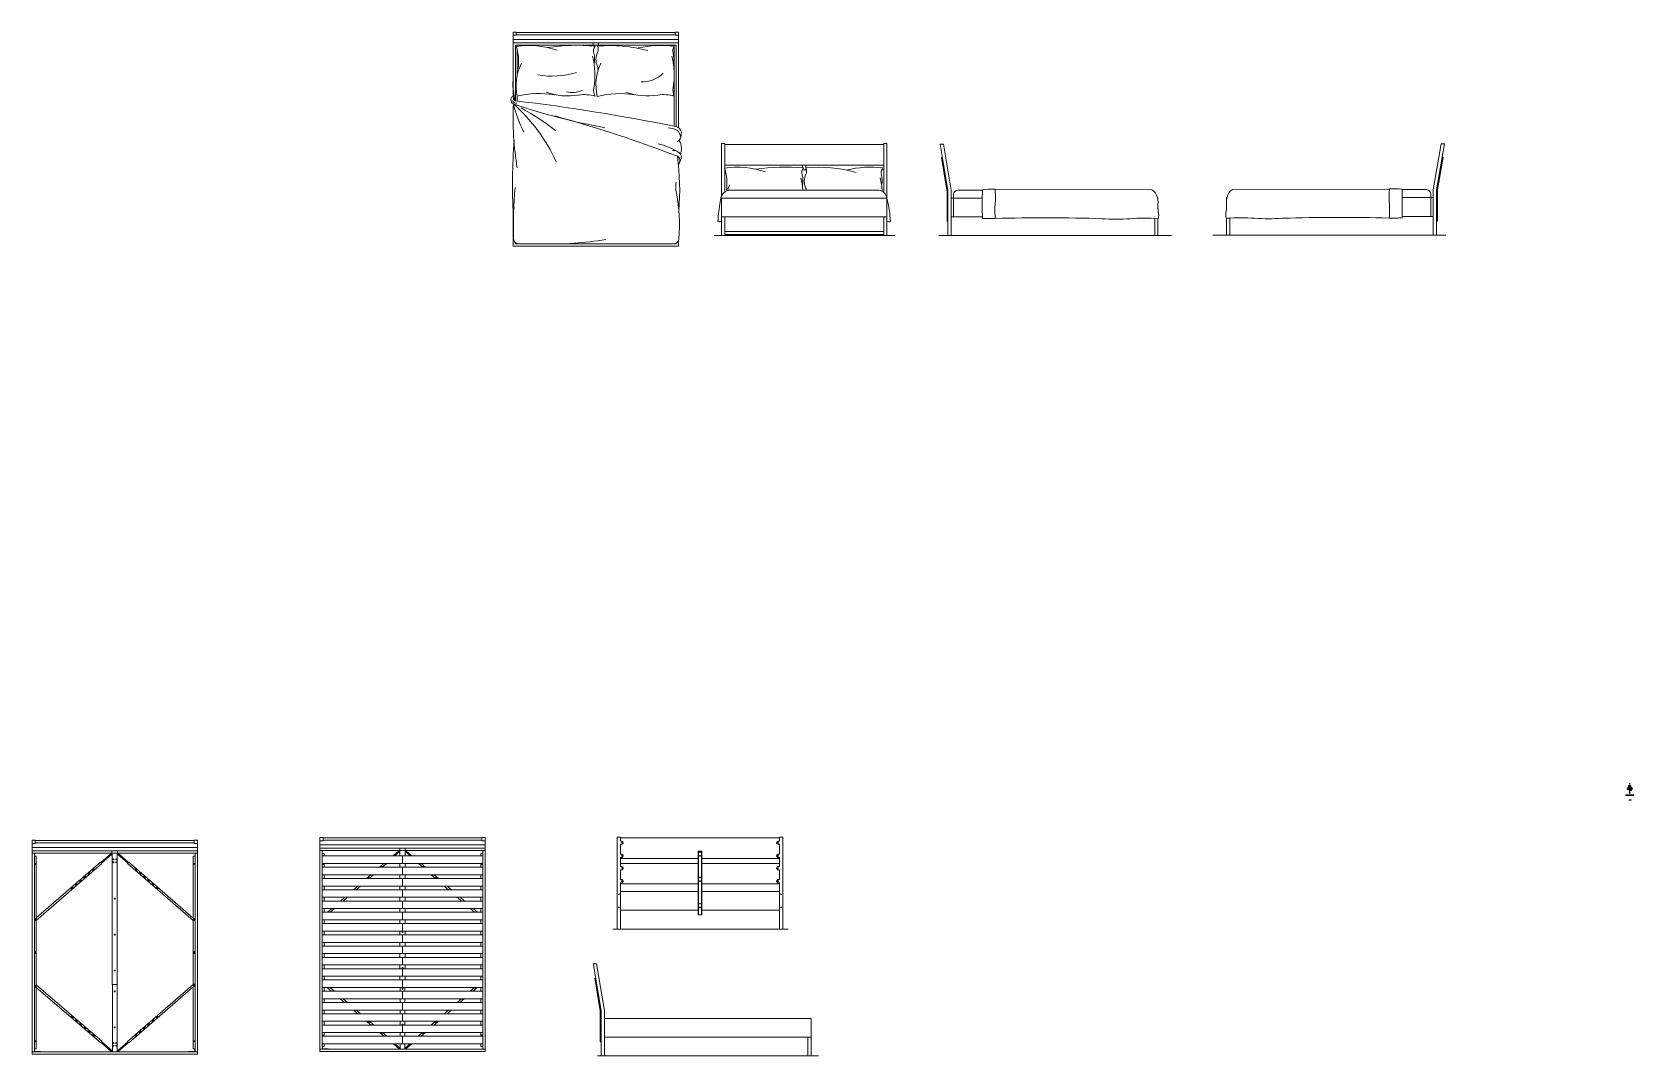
# Model space of a CAD drawing. Header units: millimetres. Extents: x 34 to 3072, y -237 to 919.
# Drawn here: x 34 to 1739, y -237 to 853 of the extents above; entities that cross this region are included whole.
import ezdxf

# ---------------------------------------------------------------- set-up
doc = ezdxf.new("R2010")
doc.units = ezdxf.units.MM
doc.header["$MEASUREMENT"] = 0
for name, color, linetype, lineweight in [('elementi non sezionati', 8, 'Continuous', 18), ('elementi sottili', 30, 'Continuous', 13), ('linea di terra', 1, 'Continuous', 18), ('pareti sezionate', 7, 'Continuous', 18), ('riquadro viti', 2, 'Continuous', 18), ('viti e cerniere', 4, 'Continuous', 13)]:
    doc.layers.add(name, color=color, linetype=linetype, lineweight=lineweight)

msp = doc.modelspace()

# ---------------------------------------------------------------- linework, layer by layer
at = {"layer": 'elementi non sezionati'}
for p, q in [((546.03, 845.09), (546.03, 853.09)), ((546.03, 853.09), (549.53, 853.09)), ((549.53, 849.59), (549.53, 853.09)), ((549.53, 852.59), (718.53, 852.59)), ((718.53, 853.09), (722.03, 853.09)), ((718.53, 849.59), (718.53, 853.09)), ((722.03, 853.09), (722.03, 845.09)), ((546.03, 849.59), (549.53, 849.59)), ((546.03, 845.09), (546.03, 784.57)), ((546.03, 845.09), (722.03, 845.09)), ((546.03, 841.59), (722.03, 841.59)), ((548.53, 779.82), (548.53, 839.09)), ((548.53, 839.09), (719.53, 839.09)), ((549.53, 850.09), (718.53, 850.09)), ((550.53, 839.09), (550.53, 837.96)), ((631.33, 839.09), (631.33, 841.59)), ((637.01, 839.09), (637.01, 841.59)), ((717.53, 837.97), (717.53, 839.09)), ((722.03, 849.59), (718.53, 849.59)), ((719.53, 839.09), (719.53, 752.32)), ((722.03, 843.09), (722.03, 845.09)), ((722.03, 751.22), (722.03, 843.09)), ((550.53, 833.97), (550.53, 807.22)), ((550.53, 784.75), (550.53, 779.58)), ((767.95, 734.28), (771.45, 734.28)), ((767.95, 678.46), (767.95, 734.28)), ((771.45, 734.28), (771.45, 708.22)), ((771.45, 733.28), (940.45, 733.28)), ((940.45, 682.31), (940.45, 734.28)), ((940.45, 734.28), (943.95, 734.28)), ((943.95, 734.28), (943.95, 676.28)), ((1008.8, 684.72), (1000.46, 733.59)), ((1000.46, 733.59), (1003.96, 733.59)), ((1012.3, 684.72), (1003.96, 733.59)), ((1525.37, 685.15), (1533.7, 734.02)), ((1528.87, 685.15), (1537.2, 734.02)), ((1537.2, 734.02), (1533.7, 734.02)), ((1007.82, 684.55), (1001.89, 719.3)), ((1001.89, 719.3), (1002.9, 719.3)), ((1529.85, 684.98), (1535.78, 719.73)), ((1535.78, 719.73), (1534.77, 719.73)), ((771.45, 711.28), (940.45, 711.28)), ((771.45, 707.29), (771.45, 682.6)), ((853.91, 706.28), (858.32, 706.28)), ((854.2, 711.28), (854.2, 708.39)), ((854.2, 706.96), (854.2, 706.28)), ((857.7, 711.28), (857.7, 706.28)), ((938.26, 706.28), (940.45, 706.28)), ((1007.87, 683.88), (1007.87, 676.3)), ((1008.87, 683.88), (1008.87, 676.3)), ((1012.37, 676.3), (1012.37, 683.88)), ((1525.29, 676.73), (1525.29, 684.31)), ((1528.79, 684.31), (1528.79, 676.73)), ((1529.79, 684.31), (1529.79, 676.73)), ((546.03, 665.73), (546.03, 625.09)), ((1007.87, 651.3), (1007.87, 676.3)), ((1008.87, 636.3), (1008.87, 676.3)), ((1012.37, 676.3), (1014.87, 676.3)), ((1012.37, 656.3), (1012.37, 676.3)), ((1014.87, 676.3), (1014.87, 656.3)), ((1014.87, 676.3), (1045.37, 676.3)), ((1522.79, 676.73), (1492.3, 676.73)), ((1525.29, 676.73), (1522.79, 676.73)), ((1522.79, 676.73), (1522.79, 656.73)), ((1525.29, 656.73), (1525.29, 676.73)), ((1528.79, 636.73), (1528.79, 676.73)), ((1529.79, 651.73), (1529.79, 676.73)), ((767.95, 656.28), (767.95, 636.28)), ((771.45, 636.28), (771.45, 656.28)), ((940.45, 636.28), (940.45, 656.28)), ((943.95, 656.28), (943.95, 636.28)), ((1007.87, 651.3), (1008.87, 651.3)), ((1014.37, 656.3), (1012.37, 656.3)), ((1012.37, 656.3), (1012.37, 636.3)), ((1014.87, 656.3), (1014.37, 656.3)), ((1045.52, 656.3), (1014.87, 656.3)), ((1492.15, 656.73), (1522.79, 656.73)), ((1522.79, 656.73), (1523.29, 656.73)), ((1523.29, 656.73), (1525.29, 656.73)), ((1525.29, 656.73), (1525.29, 636.73)), ((1529.79, 651.73), (1528.79, 651.73)), ((722.03, 625.09), (722.03, 630.91)), ((767.95, 636.28), (771.45, 636.28)), ((940.45, 640.78), (771.45, 640.78)), ((771.45, 637.28), (940.45, 637.28)), ((943.95, 636.28), (940.45, 636.28)), ((1012.37, 636.3), (1008.87, 636.3)), ((546.03, 625.09), (722.03, 625.09)), ((548.53, 627.59), (548.53, 628.88)), ((548.53, 627.59), (719.53, 627.59)), ((550.53, 627.75), (550.53, 627.59)), ((719.53, 628.14), (719.53, 627.59)), ((34.18, -7.46), (37.68, -7.46)), ((34.18, -15.46), (34.18, -7.46)), ((34.18, -10.96), (37.68, -10.96)), ((34.18, -15.46), (34.18, -235.46)), ((34.18, -15.46), (210.18, -15.46)), ((37.68, -10.96), (37.68, -7.46)), ((37.68, -7.96), (206.68, -7.96)), ((37.68, -10.46), (206.68, -10.46)), ((206.68, -7.46), (210.18, -7.46)), ((206.68, -10.96), (206.68, -7.46)), ((210.18, -10.96), (206.68, -10.96)), ((210.18, -7.46), (210.18, -15.46)), ((210.18, -17.46), (210.18, -15.46)), ((340.43, -12.67), (340.43, -4.67)), ((340.43, -4.67), (343.93, -4.67)), ((340.43, -8.17), (343.93, -8.17)), ((340.43, -12.67), (340.43, -232.67)), ((340.43, -12.67), (516.43, -12.67)), ((340.43, -16.17), (516.43, -16.17)), ((343.93, -8.17), (343.93, -4.67)), ((343.93, -5.17), (512.93, -5.17)), ((343.93, -7.67), (512.93, -7.67)), ((425.43, -18.67), (425.43, -16.17)), ((431.41, -18.67), (431.41, -16.17)), ((512.93, -4.67), (516.43, -4.67)), ((512.93, -8.17), (512.93, -4.67)), ((516.43, -8.17), (512.93, -8.17)), ((516.43, -4.67), (516.43, -12.67)), ((516.43, -14.67), (516.43, -12.67)), ((516.43, -232.67), (516.43, -14.67)), ((656.99, -62.24), (656.99, -4.24)), ((656.99, -4.24), (660.49, -4.24)), ((660.49, -4.24), (660.49, -8.49)), ((660.49, -5.24), (829.49, -5.24)), ((661.99, -8.49), (660.49, -8.49)), ((660.49, -11.99), (660.49, -22.49)), ((660.49, -11.99), (661.99, -11.99)), ((827.99, -8.49), (829.49, -8.49)), ((829.49, -11.99), (827.99, -11.99)), ((829.49, -8.49), (829.49, -4.24)), ((829.49, -4.24), (832.99, -4.24)), ((829.49, -22.49), (829.49, -11.99)), ((832.99, -4.24), (832.99, -62.24)), ((34.18, -18.96), (210.18, -18.96)), ((34.18, -21.46), (210.18, -21.46)), ((36.68, -232.96), (36.68, -21.46)), ((207.68, -21.46), (207.68, -232.96)), ((210.18, -235.46), (210.18, -17.46)), ((340.43, -18.67), (516.43, -18.67)), ((342.93, -230.17), (342.93, -18.67)), ((342.93, -24.39), (513.93, -24.39)), ((342.93, -32.39), (513.93, -32.39)), ((428.43, -24.39), (428.43, -32.39)), ((513.93, -18.67), (513.93, -230.17)), ((661.99, -22.49), (660.49, -22.49)), ((660.49, -25.99), (661.99, -25.99)), ((660.49, -25.99), (660.49, -35.49)), ((660.49, -27.24), (742.99, -27.24)), ((660.49, -32.24), (742.99, -32.24)), ((742.99, -19.24), (746.99, -19.24)), ((742.99, -19.24), (742.99, -87.24)), ((743.49, -19.24), (743.49, -87.24)), ((746.49, -19.24), (746.49, -87.24)), ((746.99, -19.24), (746.99, -87.24)), ((746.99, -27.24), (829.49, -27.24)), ((746.99, -32.24), (829.49, -32.24)), ((827.99, -22.49), (829.49, -22.49)), ((829.49, -25.99), (827.99, -25.99)), ((829.49, -35.49), (829.49, -25.99)), ((342.93, -36.4), (513.93, -36.4)), ((342.93, -44.4), (513.93, -44.4)), ((342.93, -48.4), (513.93, -48.4)), ((428.43, -36.4), (428.43, -44.4)), ((428.43, -48.4), (428.43, -56.4)), ((661.99, -35.49), (660.49, -35.49)), ((660.49, -38.99), (660.49, -49.49)), ((660.49, -38.99), (661.99, -38.99)), ((661.99, -49.49), (660.49, -49.49)), ((827.99, -35.49), (829.49, -35.49)), ((829.49, -38.99), (827.99, -38.99)), ((827.99, -49.49), (829.49, -49.49)), ((829.49, -49.49), (829.49, -38.99)), ((342.93, -56.4), (513.93, -56.4)), ((342.93, -60.4), (513.93, -60.4)), ((428.43, -60.4), (428.43, -68.4)), ((656.99, -62.24), (656.99, -82.24)), ((660.49, -52.99), (660.49, -82.24)), ((660.49, -52.99), (661.99, -52.99)), ((660.49, -54.24), (742.99, -54.24)), ((742.99, -62.24), (660.49, -62.24)), ((746.99, -54.24), (829.49, -54.24)), ((829.49, -62.24), (746.99, -62.24)), ((829.49, -52.99), (827.99, -52.99)), ((829.49, -62.24), (829.49, -52.99)), ((829.49, -62.24), (829.49, -82.24)), ((832.99, -82.24), (832.99, -62.24)), ((342.93, -68.4), (513.93, -68.4)), ((342.93, -72.41), (513.93, -72.41)), ((342.93, -80.41), (513.93, -80.41)), ((342.93, -84.41), (513.93, -84.41)), ((428.43, -72.41), (428.43, -80.41)), ((428.43, -84.41), (428.43, -92.41)), ((656.99, -82.24), (656.99, -102.24)), ((660.49, -82.24), (742.99, -82.24)), ((660.49, -102.24), (660.49, -82.24)), ((746.99, -82.24), (829.49, -82.24)), ((829.49, -102.24), (829.49, -82.24)), ((832.99, -82.24), (832.99, -102.24)), ((342.93, -92.41), (513.93, -92.41)), ((342.93, -96.41), (513.93, -96.41)), ((428.43, -96.41), (428.43, -104.41)), ((742.99, -87.24), (746.99, -87.24)), ((342.93, -104.41), (513.93, -104.41)), ((342.93, -108.42), (513.93, -108.42)), ((342.93, -116.42), (513.93, -116.42)), ((428.43, -108.42), (428.43, -116.42)), ((342.93, -120.42), (513.93, -120.42)), ((342.93, -128.42), (513.93, -128.42)), ((342.93, -132.42), (513.93, -132.42)), ((428.43, -120.42), (428.43, -128.42)), ((428.43, -132.42), (428.43, -140.42)), ((342.93, -140.42), (513.93, -140.42)), ((342.93, -144.43), (513.93, -144.43)), ((342.93, -152.43), (513.93, -152.43)), ((428.43, -144.43), (428.43, -152.43)), ((631.51, -140.12), (631.39, -139.41)), ((631.39, -139.41), (634.91, -139.41)), ((634.17, -155.7), (631.51, -140.12)), ((643.35, -188.99), (634.91, -139.41)), ((342.93, -156.43), (513.93, -156.43)), ((342.93, -164.43), (513.93, -164.43)), ((342.93, -168.43), (513.93, -168.43)), ((428.43, -156.43), (428.43, -164.43)), ((428.43, -168.43), (428.43, -176.43)), ((638.87, -189.16), (632.94, -154.41)), ((632.94, -154.41), (633.95, -154.41)), ((639.85, -188.99), (634.17, -155.7)), ((342.93, -176.43), (513.93, -176.43)), ((342.93, -180.44), (513.93, -180.44)), ((428.43, -180.44), (428.43, -188.44)), ((342.93, -188.44), (513.93, -188.44)), ((342.93, -192.44), (513.93, -192.44)), ((342.93, -200.44), (513.93, -200.44)), ((342.93, -204.45), (513.93, -204.45)), ((428.43, -192.44), (428.43, -200.44)), ((428.43, -204.45), (428.43, -212.45)), ((638.92, -189.83), (638.92, -197.41)), ((638.92, -222.41), (638.92, -197.41)), ((639.92, -189.83), (639.92, -210.7)), ((643.42, -217.41), (643.42, -189.83)), ((643.42, -197.41), (863.42, -197.41)), ((342.93, -212.45), (513.93, -212.45)), ((342.93, -216.45), (513.93, -216.45)), ((428.43, -216.45), (428.43, -224.45)), ((639.92, -210.7), (639.92, -237.41)), ((643.42, -217.41), (643.42, -237.41)), ((863.42, -217.41), (643.42, -217.41)), ((34.18, -232.96), (210.18, -232.96)), ((34.18, -235.46), (210.18, -235.46)), ((340.43, -230.17), (516.43, -230.17)), ((340.43, -232.67), (516.43, -232.67)), ((342.93, -224.45), (513.93, -224.45)), ((638.92, -222.41), (639.92, -222.41)), ((643.42, -237.41), (639.92, -237.41))]:
    msp.add_line(p, q, dxfattribs=at)
for points in [[(767.95, 676.28), (767.95, 656.28), (943.95, 656.28), (943.95, 676.28), (767.95, 676.28)], [(1232.37, 673.93), (1232.37, 676.3), (1231.9, 676.3)], [(1232.37, 664.63), (1232.37, 669.43)], [(1305.29, 674.36), (1305.29, 676.73), (1305.77, 676.73)], [(1305.29, 665.06), (1305.29, 669.86)], [(1232.37, 654.29), (1232.37, 636.3), (1228.87, 636.3), (1228.87, 654.54)], [(1305.29, 654.72), (1305.29, 636.73), (1308.79, 636.73), (1308.79, 654.97)], [(863.42, -197.41), (863.42, -237.41), (859.92, -237.41), (859.92, -217.41)]]:
    msp.add_lwpolyline(points, dxfattribs=at)
for centre, radius, start, end in [((1003.87, 683.88), 4, 0, 9.6824), ((1003.87, 683.88), 5, 0, 9.6824), ((1007.37, 683.88), 5, 0, 9.6824), ((1530.29, 684.31), 5, 170.3176, 180), ((1533.79, 684.31), 5, 170.3176, 180), ((1533.79, 684.31), 4, 170.3176, 180), ((941.68, 646.21), 6, 63.85218, 67.80897), ((661.62, -10.24), 1.79, 282.09476, 77.90524), ((828.37, -10.24), 1.79, 102.09476, 257.90524), ((661.62, -24.24), 1.79, 282.09476, 77.90524), ((828.37, -24.24), 1.79, 102.09476, 257.90524), ((661.62, -37.24), 1.79, 282.09476, 77.90524), ((661.62, -51.24), 1.79, 282.09476, 77.90524), ((828.37, -37.24), 1.79, 102.09476, 257.90524), ((828.37, -51.24), 1.79, 102.09476, 257.90524), ((634.92, -189.83), 4, 0, 9.6824), ((634.92, -189.83), 5, 0, 9.6824), ((638.42, -189.83), 5, 0, 9.6824)]:
    msp.add_arc(centre, radius, start, end, dxfattribs=at)
at = {"layer": 'elementi sottili'}
for p, q in [((717.53, 752.73), (717.53, 837.78)), ((724.82, 718.48), (722.43, 712)), ((773.18, 684.51), (773.61, 683.89)), ((776.14, 684.78), (849.78, 684.78)), ((849.78, 684.78), (935.45, 684.78)), ((1019.87, 684.8), (1045.56, 684.8)), ((1059.18, 685.24), (1225.89, 684.94)), ((1478.49, 685.67), (1311.78, 685.37)), ((1517.79, 685.23), (1492.11, 685.23)), ((1014.87, 676.3), (1014.87, 679.8)), ((1522.79, 676.73), (1522.79, 680.23))]:
    msp.add_line(p, q, dxfattribs=at)
msp.add_lwpolyline([(725.19, 746.6), (724.45, 740.92)], dxfattribs=at)
for centre, radius, start, end in [((562.5, 745.38), 93.35, 71.02924, 98.01463), ((496.52, 821.42), 55.45, 352.46108, 17.19907), ((613.6, 640.24), 198.69, 84.30946, 98.94135), ((640.28, 832.95), 8.58, 144.37876, 195.19877), ((627.85, 834.83), 8.84, 335.78773, 21.71238), ((648.8, 682.59), 156.04, 74.89248, 94.68197), ((703.97, 724.26), 114.51, 83.14136, 102.42475), ((724.62, 832.95), 8.58, 144.37876, 195.19877), ((603.79, 795.37), 54.56, 153.33187, 191.28912), ((550.71, 807.05), 82.44, 350.37112, 14.25995), ((609.09, 824.48), 23.74, 347.31196, 15.19877), ((689.11, 796.8), 54.82, 155.11795, 192.98619), ((652.48, 823.76), 18.16, 155.78773, 202.88083), ((635.06, 807.05), 82.44, 350.37112, 14.25995), ((693.44, 824.48), 23.74, 347.31196, 15.19877), ((587.01, 895.11), 88.99, 260.43203, 287.2702), ((627.25, 813.11), 9.22, 339.01609, 22.88083), ((683.57, 831.57), 31.64, 267.82948, 315.00983), ((548.36, 780.7), 4.52, 106.30048, 243.93818), ((621.48, 798.8), 75.59, 178.78024, 194.52183), ((573.55, 692.07), 95.5, 80.14383, 104.10085), ((604.56, 855.19), 70.16, 250.6572, 279.25007), ((608.94, 816.21), 27.58, 257.14803, 292.38251), ((621.95, 749), 37.46, 72.35976, 99.39259), ((645.6, 790.95), 13.8, 170.37112, 206.96494), ((659.15, 694.43), 93.05, 80.32658, 104.59731), ((689.08, 853.08), 68.04, 250.35593, 279.39259), ((706.3, 749), 37.46, 72.35976, 99.39259), ((729.95, 790.95), 13.8, 170.37112, 206.96494), ((549.67, 781.78), 4.52, 202.60519, 274.49888), ((873.22, 762.33), 327.16, 177.49407, 189.50941), ((424.44, 639.04), 183.86, 24.38327, 48.45325), ((761.63, 1401.67), 661.06, 250.99687, 259.72796), ((693.47, 813.83), 151.73, 194.18939, 206.30958), ((548.77, 782.07), 2.28, 129.39578, 258.1256), ((305.82, -1275.68), 2069.78, 78.47703, 83.27201), ((446.93, 569.12), 229.88, 51.03759, 62.08563), ((188.57, -676.62), 1495.44, 69.18683, 74.40799), ((709.63, 725.34), 25.62, 65.03386, 86.464), ((717.74, 744.89), 7.64, 12.88269, 78.38686), ((1153.64, 692), 608.18, 175.6972, 183.22298), ((684.99, 666.97), 68.93, 58.01123, 76.86513), ((713.43, 740.02), 11.06, 4.6849, 50.59841), ((718.99, 741.63), 5.5, 290.20518, 352.66126), ((713.41, 730.38), 11.77, 356.60169, 37.7302), ((716.25, 717.83), 9.27, 15.90198, 93.83976), ((718.12, 716.08), 5.46, 339.7541, 70.67242), ((461.98, 684.96), 261.38, 355.17528, 7.87647), ((719.03, 721.26), 4.85, 50.12146, 59.2976), ((701.39, 728.92), 23.79, 344.2384, 1.84941), ((719.7, 720.37), 5.46, 339.7541, 360), ((719.7, 720.37), 5.46, 339.7541, 360), ((784.19, 615.74), 93.35, 71.02924, 98.01463), ((718.21, 691.79), 55.45, 352.46108, 17.19907), ((835.29, 510.6), 198.69, 84.30946, 98.94135), ((861.96, 703.32), 8.58, 144.37876, 195.19877), ((830.78, 694.84), 23.74, 347.31196, 15.19877), ((874.17, 694.12), 18.16, 155.78773, 202.88083), ((849.54, 705.2), 8.84, 335.78773, 21.71238), ((870.49, 552.95), 156.04, 74.89248, 94.68197), ((926.14, 607.96), 101.22, 82.50647, 104.41877), ((946.31, 703.32), 8.58, 144.37876, 195.19877), ((917.16, 695.14), 21.7, 346.20483, 15.85772), ((942.68, 649.74), 396.33, 174.51265, 182.4265), ((755.59, 688.57), 36.4, 172.47467, 191.34253), ((778.84, 672.81), 12.27, 102.70166, 182.23015), ((776.45, 679.78), 5, 90, 124.6293), ((825.48, 665.74), 54.56, 153.33187, 159.97857), ((772.4, 677.41), 82.44, 5.12793, 14.25995), ((848.94, 683.47), 9.22, 8.12244, 22.88083), ((933.29, 674.13), 10.87, 11.42415, 78.57585), ((856.75, 677.41), 82.44, 4.15961, 14.25995), ((1019.87, 679.8), 5, 90, 180), ((1519.82, 669.85), 474.5, 178.14683, 181.85317), ((1054.04, 622.95), 62.82, 86.59411, 97.74698), ((1058.27, 688.3), 2.69, 259.4196, 288.87894), ((978.91, 676.64), 80.47, 353.44806, 4.19606), ((1066.58, 684.2), 7.6, 174.01977, 193.04806), ((1058.18, 685.52), 0.989, 328.11211, 14.099), ((1223.46, 678.43), 6.95, 26.95186, 69.56003), ((1325, 671.66), 19.89, 148.65305, 178.07659), ((1314.21, 678.86), 6.95, 110.43997, 153.04814), ((1558.76, 677.08), 80.47, 175.80394, 186.55194), ((1471.09, 684.63), 7.6, 346.95194, 5.98023), ((1479.49, 685.95), 0.989, 165.901, 211.88789), ((1479.4, 688.73), 2.69, 251.12106, 280.5804), ((1483.62, 623.38), 62.82, 82.25302, 93.40589), ((1017.84, 670.28), 474.5, 358.14683, 1.85317), ((1517.79, 680.23), 5, 0, 90), ((556.15, 648.57), 167.01, 354.63896, 11.34253), ((894.56, 646.23), 130.61, 168.47242, 177.78382), ((832.33, 647.45), 115.28, 1.90362, 14.48024), ((1199.59, 664.35), 140.77, 178.73226, 184.00827), ((1212.67, 671.23), 19.89, 1.92341, 31.34695), ((1284.37, 667.03), 52.05, 174.63418, 186.13357), ((1253.3, 667.46), 52.05, 353.86643, 5.36582), ((1338.08, 664.78), 140.77, 355.99173, 1.26774), ((765.58, 656.53), 5.47, 253.6165, 295.56965), ((946.25, 654.68), 3.63, 238.00164, 290.86769), ((1048.27, 621.45), 33.16, 84.82055, 94.67108), ((1055, 721.26), 66.88, 266.79978, 273.56694), ((1112.34, -1324.45), 1979.67, 88.24733, 91.53933), ((1187.84, 893.95), 240.12, 266.42946, 273.49587), ((1217.49, 473.46), 181.44, 85.21967, 94.74377), ((1221.53, 657.87), 11.65, 341.97336, 17.9661), ((1316.14, 658.31), 11.65, 162.0339, 198.02664), ((1320.18, 473.89), 181.44, 85.25623, 94.78033), ((1349.82, 894.38), 240.12, 266.50413, 273.57054), ((1425.32, -1324.02), 1979.67, 88.46067, 91.75267), ((1482.67, 721.69), 66.88, 266.43306, 273.20022), ((1489.39, 621.89), 33.16, 85.32892, 95.17945), ((552.15, 632.96), 5.46, 180, 270), ((587.34, 975.58), 348.23, 268.3066, 279.48315), ((716.97, 632.96), 5.46, 270, 360)]:
    msp.add_arc(centre, radius, start, end, dxfattribs=at)
at = {"layer": 'linea di terra'}
for p, q in [((760.03, 636.28), (952.41, 636.28)), ((999.12, 636.3), (1246.8, 636.3)), ((1538.54, 636.73), (1290.86, 636.73)), ((652.34, -102.24), (838.75, -102.24)), ((636.03, -237.41), (870.99, -237.41))]:
    msp.add_line(p, q, dxfattribs=at)
at = {"layer": 'pareti sezionate'}
for p, q in [((119.18, -21.46), (119.18, -18.96)), ((125.16, -21.46), (125.16, -18.96)), ((36.68, -229.96), (36.68, -229.96)), ((342.93, -227.17), (342.93, -227.17))]:
    msp.add_line(p, q, dxfattribs=at)
msp.add_circle((122.23, -146.38), 0.5, dxfattribs=at)
for centre, start, end in [((404.86, -36.53), 131.33689, 139.52728), ((460.94, -44.36), 318.66311, 350.23958), ((474.23, -192.5), 17.48938, 41.33689), ((451.7, -212.32), 311.33689, 319.91033)]:
    msp.add_arc(centre, 0.2, start, end, dxfattribs=at)
at = {"layer": 'riquadro viti', "ltscale": 0.07}
for points in [[(1730.3, 40.56), (1738.88, 40.56)], [(1738.88, 40.01), (1730.3, 40.01)], [(1733.91, 35.4), (1735.82, 35.4), (1735.82, 34.86), (1733.91, 34.86)]]:
    msp.add_lwpolyline(points, dxfattribs=at)
at = {"layer": 'viti e cerniere'}
for p, q in [((1734.34, 52.65), (1734.34, 52.43)), ((1734.34, 52.34), (1734.34, 52.12)), ((1730.3, 40.19), (1730.33, 40.19)), ((1730.33, 40.38), (1730.41, 40.38)), ((1730.38, 40.19), (1730.46, 40.19)), ((1730.47, 40.38), (1730.55, 40.38)), ((1730.52, 40.19), (1730.6, 40.19)), ((1730.61, 40.38), (1730.68, 40.38)), ((1730.74, 40.38), (1730.82, 40.38)), ((1730.88, 40.38), (1730.95, 40.38)), ((1731.01, 40.38), (1731.09, 40.38)), ((1731.15, 40.38), (1731.22, 40.38)), ((1731.28, 40.38), (1731.36, 40.38)), ((1731.42, 40.38), (1731.5, 40.38)), ((1731.56, 40.38), (1731.63, 40.38)), ((1731.69, 40.38), (1731.77, 40.38)), ((1731.83, 40.38), (1731.9, 40.38)), ((1731.96, 40.38), (1732.04, 40.38)), ((1732.1, 40.38), (1732.17, 40.38)), ((1732.23, 40.38), (1732.31, 40.38)), ((1732.37, 40.38), (1732.45, 40.38)), ((1732.5, 40.38), (1732.58, 40.38)), ((1732.64, 40.38), (1732.72, 40.38)), ((1732.78, 40.38), (1732.85, 40.38)), ((1732.91, 40.38), (1732.99, 40.38)), ((1733.03, 50.31), (1733.16, 50.35)), ((1733.03, 50.31), (1733.16, 50.26)), ((1733.05, 40.38), (1733.12, 40.38)), ((1733.16, 50.35), (1733.16, 50.26)), ((1733.18, 40.38), (1733.26, 40.38)), ((1733.93, 50.35), (1733.19, 50.35)), ((1733.19, 50.35), (1733.19, 50.26)), ((1733.93, 50.26), (1733.19, 50.26)), ((1733.32, 40.38), (1733.39, 40.38)), ((1733.45, 40.38), (1733.53, 40.38)), ((1733.59, 40.38), (1733.67, 40.38)), ((1733.72, 40.38), (1733.8, 40.38)), ((1733.84, 49.94), (1735.23, 49.94)), ((1733.84, 49.94), (1733.84, 49.94)), ((1733.86, 40.38), (1733.94, 40.38)), ((1733.9, 49.99), (1735.14, 49.99)), ((1733.9, 42.87), (1733.9, 42.76)), ((1733.91, 35.05), (1733.93, 35.05)), ((1733.93, 50.35), (1733.93, 50.26)), ((1733.94, 35.24), (1734.02, 35.24)), ((1735.23, 50.49), (1733.98, 50.49)), ((1735.14, 50.16), (1733.99, 50.16)), ((1733.99, 35.05), (1734.07, 35.05)), ((1735.14, 50.44), (1734, 50.44)), ((1734, 40.38), (1734.07, 40.38)), ((1735.14, 50.25), (1734.01, 50.25)), ((1734.05, 43.02), (1734.31, 43.02)), ((1734.05, 42.61), (1734.31, 42.61)), ((1734.08, 35.24), (1734.15, 35.24)), ((1734.13, 40.38), (1734.21, 40.38)), ((1734.13, 35.05), (1734.2, 35.05)), ((1734.21, 35.24), (1734.29, 35.24)), ((1734.22, 44.05), (1734.22, 44.16)), ((1734.22, 44.16), (1734.38, 44.16)), ((1734.38, 44.05), (1734.22, 44.05)), ((1734.24, 42.76), (1734.24, 42.87)), ((1734.24, 42.87), (1734.39, 42.87)), ((1734.39, 42.76), (1734.24, 42.76)), ((1734.27, 40.38), (1734.34, 40.38)), ((1734.35, 35.24), (1734.42, 35.24)), ((1734.38, 44.16), (1734.38, 44.31)), ((1734.38, 44.31), (1734.48, 44.31)), ((1734.48, 44.05), (1734.38, 44.16)), ((1734.48, 44.16), (1734.38, 44.05)), ((1734.38, 43.9), (1734.38, 44.05)), ((1734.48, 43.9), (1734.38, 43.9)), ((1734.39, 42.87), (1734.39, 43.02)), ((1734.39, 43.02), (1734.5, 43.02)), ((1734.5, 42.76), (1734.39, 42.87)), ((1734.5, 42.87), (1734.39, 42.76)), ((1734.39, 42.61), (1734.39, 42.76)), ((1734.5, 42.61), (1734.39, 42.61)), ((1734.4, 40.38), (1734.48, 40.38)), ((1734.48, 44.31), (1734.48, 44.16)), ((1734.48, 44.16), (1734.63, 44.16)), ((1734.48, 44.05), (1734.48, 43.9)), ((1734.63, 44.05), (1734.48, 44.05)), ((1734.48, 35.24), (1734.56, 35.24)), ((1734.5, 43.02), (1734.5, 42.87)), ((1734.5, 42.87), (1734.65, 42.87)), ((1734.5, 42.76), (1734.5, 42.61)), ((1734.65, 42.76), (1734.5, 42.76)), ((1734.54, 40.38), (1734.61, 40.38)), ((1734.58, 43.02), (1734.85, 43.02)), ((1734.58, 42.61), (1734.85, 42.61)), ((1734.62, 35.24), (1734.69, 35.24)), ((1734.63, 44.16), (1734.63, 44.05)), ((1734.65, 42.87), (1734.65, 42.76)), ((1734.67, 40.38), (1734.75, 40.38)), ((1734.75, 35.24), (1734.83, 35.24)), ((1734.81, 40.38), (1734.89, 40.38)), ((1734.89, 35.24), (1734.97, 35.24)), ((1734.94, 40.38), (1735.02, 40.38)), ((1735, 42.87), (1735, 42.76)), ((1735.02, 35.24), (1735.1, 35.24)), ((1735.08, 40.38), (1735.16, 40.38)), ((1735.16, 35.24), (1735.24, 35.24)), ((1735.22, 40.38), (1735.29, 40.38)), ((1735.23, 49.94), (1735.23, 50.49)), ((1735.23, 50.09), (1735.27, 50.09)), ((1735.28, 50.32), (1735.37, 50.32)), ((1735.3, 35.24), (1735.37, 35.24)), ((1735.34, 50.09), (1735.43, 50.09)), ((1735.35, 40.38), (1735.43, 40.38)), ((1735.43, 35.24), (1735.51, 35.24)), ((1735.45, 50.32), (1735.54, 50.32)), ((1735.49, 40.38), (1735.56, 40.38)), ((1735.51, 50.09), (1735.6, 50.09)), ((1735.61, 50.32), (1735.71, 50.32)), ((1735.62, 40.38), (1735.7, 40.38)), ((1735.71, 50.09), (1735.68, 50.09)), ((1735.71, 50.32), (1735.71, 50.09)), ((1735.76, 40.38), (1735.83, 40.38)), ((1735.89, 40.38), (1735.97, 40.38)), ((1736.03, 40.38), (1736.11, 40.38)), ((1736.16, 40.38), (1736.24, 40.38)), ((1736.3, 40.38), (1736.38, 40.38)), ((1736.44, 40.38), (1736.51, 40.38)), ((1736.57, 40.38), (1736.65, 40.38)), ((1736.71, 40.38), (1736.78, 40.38)), ((1736.84, 40.38), (1736.92, 40.38)), ((1736.98, 40.38), (1737.05, 40.38)), ((1737.11, 40.38), (1737.19, 40.38)), ((1737.25, 40.38), (1737.33, 40.38)), ((1737.38, 40.38), (1737.46, 40.38)), ((1737.52, 40.38), (1737.6, 40.38)), ((1737.66, 40.38), (1737.73, 40.38)), ((1737.79, 40.38), (1737.87, 40.38)), ((1737.93, 40.38), (1738, 40.38)), ((1738.06, 40.38), (1738.14, 40.38)), ((1738.2, 40.38), (1738.27, 40.38)), ((1738.33, 40.38), (1738.41, 40.38)), ((1738.47, 40.38), (1738.55, 40.38)), ((1738.6, 40.38), (1738.68, 40.38)), ((1738.74, 40.38), (1738.81, 40.38)), ((661.59, -10.24), (662.39, -10.24)), ((661.99, -10.64), (661.99, -9.84)), ((827.59, -10.24), (828.39, -10.24)), ((827.99, -10.64), (827.99, -9.84)), ((38.68, -24.46), (36.68, -24.46)), ((38.68, -24.46), (38.68, -229.96)), ((106.99, -30.97), (38.68, -90.35)), ((108.3, -32.48), (38.68, -92.99)), ((106.99, -30.97), (108.3, -32.48)), ((118.31, -21.79), (107.32, -31.34)), ((118.96, -22.62), (108, -32.12)), ((118.31, -21.47), (118.31, -22.62)), ((118.31, -22.62), (119.43, -22.62)), ((119.43, -161.23), (119.43, -21.46)), ((124.93, -161.23), (124.93, -21.46)), ((126.05, -22.61), (124.93, -22.61)), ((125.27, -22.61), (136.21, -32.12)), ((126.05, -21.46), (126.05, -22.61)), ((126.05, -21.92), (136.88, -31.34)), ((137.21, -30.97), (135.9, -32.47)), ((135.9, -32.47), (205.68, -93.17)), ((137.21, -30.97), (205.68, -90.52)), ((205.68, -229.96), (205.68, -24.46)), ((205.68, -24.46), (207.68, -24.46)), ((344.93, -21.67), (342.93, -21.67)), ((344.93, -21.67), (344.93, -24.39)), ((344.93, -32.39), (344.93, -36.4)), ((408.4, -32.39), (403.79, -36.4)), ((411.44, -32.39), (406.84, -36.4)), ((424.56, -19), (418.36, -24.39)), ((425.21, -19.83), (419.94, -24.39)), ((424.56, -18.68), (424.56, -19.83)), ((424.56, -19.83), (425.68, -19.83)), ((425.68, -24.39), (425.68, -18.67)), ((425.68, -36.4), (425.68, -32.39)), ((431.18, -24.39), (431.18, -18.67)), ((432.3, -19.82), (431.18, -19.82)), ((431.18, -36.4), (431.18, -32.39)), ((431.52, -19.82), (436.78, -24.39)), ((432.3, -18.67), (432.3, -19.82)), ((432.3, -19.13), (438.35, -24.39)), ((445.26, -32.39), (449.87, -36.4)), ((448.31, -32.39), (452.91, -36.4)), ((511.93, -24.39), (511.93, -21.67)), ((511.93, -21.67), (513.93, -21.67)), ((511.93, -36.4), (511.93, -32.39)), ((661.59, -24.24), (662.39, -24.24)), ((661.99, -24.64), (661.99, -23.84)), ((744.59, -20.29), (745.39, -20.29)), ((744.59, -24.29), (745.39, -24.29)), ((744.99, -20.68), (744.99, -19.88)), ((744.99, -24.68), (744.99, -23.88)), ((827.59, -24.24), (828.39, -24.24)), ((827.99, -24.64), (827.99, -23.84)), ((86.17, -50), (84.97, -51.05)), ((85.49, -51.65), (86.7, -50.6)), ((86.71, -50.32), (86.45, -50.02)), ((89.45, -47.37), (89.72, -47.67)), ((90.67, -46.03), (89.47, -47.09)), ((90, -47.69), (91.2, -46.63)), ((91.22, -46.35), (90.95, -46.05)), ((93.96, -43.41), (94.22, -43.71)), ((95.18, -42.07), (93.98, -43.13)), ((94.5, -43.73), (95.71, -42.67)), ((95.72, -42.39), (95.46, -42.09)), ((98.46, -39.45), (98.73, -39.75)), ((99.68, -38.11), (98.48, -39.17)), ((99.01, -39.77), (100.21, -38.71)), ((100.23, -38.43), (99.96, -38.13)), ((143.93, -38.49), (144.19, -38.19)), ((145.15, -39.83), (143.95, -38.77)), ((144.47, -38.17), (145.68, -39.23)), ((145.69, -39.51), (145.43, -39.81)), ((148.56, -42.3), (148.83, -42)), ((149.78, -43.64), (148.58, -42.58)), ((149.11, -41.98), (150.31, -43.04)), ((150.33, -43.32), (150.07, -43.62)), ((153.07, -46.26), (153.33, -45.96)), ((154.29, -47.6), (153.09, -46.55)), ((153.62, -45.94), (154.82, -47)), ((154.84, -47.28), (154.57, -47.58)), ((157.57, -50.23), (157.84, -49.93)), ((158.79, -51.56), (157.59, -50.51)), ((158.12, -49.91), (159.32, -50.96)), ((344.93, -44.4), (344.93, -48.4)), ((394.59, -44.4), (389.98, -48.4)), ((392.42, -47.21), (391.22, -48.27)), ((392.27, -48.4), (392.95, -47.81)), ((392.96, -47.53), (392.7, -47.23)), ((397.63, -44.4), (393.03, -48.4)), ((395.7, -44.58), (395.97, -44.88)), ((396.25, -44.9), (396.83, -44.4)), ((405.93, -35.32), (404.73, -36.38)), ((405.92, -36.4), (406.46, -35.92)), ((406.48, -35.64), (406.21, -35.34)), ((425.68, -48.4), (425.68, -44.4)), ((431.18, -48.4), (431.18, -44.4)), ((450.18, -35.7), (450.44, -35.4)), ((450.67, -36.4), (450.2, -35.98)), ((450.72, -35.38), (451.88, -36.4)), ((459.06, -44.4), (463.67, -48.4)), ((460.54, -44.81), (460.07, -44.4)), ((461.09, -44.49), (460.82, -44.8)), ((462.11, -44.4), (466.71, -48.4)), ((463.83, -47.44), (464.09, -47.14)), ((464.62, -48.4), (463.84, -47.72)), ((464.37, -47.12), (465.57, -48.18)), ((511.93, -48.4), (511.93, -44.4)), ((661.59, -37.24), (662.39, -37.24)), ((661.99, -37.64), (661.99, -36.84)), ((661.99, -51.64), (661.99, -50.84)), ((744.59, -47.24), (745.39, -47.24)), ((744.99, -47.64), (744.99, -46.84)), ((744.99, -51.64), (744.99, -50.84)), ((827.59, -37.24), (828.39, -37.24)), ((827.99, -37.64), (827.99, -36.84)), ((827.99, -51.64), (827.99, -50.84)), ((75.81, -59.11), (76.07, -59.41)), ((77.02, -57.77), (75.82, -58.83)), ((76.35, -59.43), (77.55, -58.37)), ((77.57, -58.09), (77.31, -57.79)), ((80.44, -55.3), (80.71, -55.6)), ((80.8, -54.72), (80.46, -55.02)), ((80.99, -55.62), (81.32, -55.33)), ((81.66, -53.96), (81.24, -54.33)), ((81.78, -54.92), (82.19, -54.56)), ((82.21, -54.28), (81.94, -53.98)), ((84.95, -51.34), (85.21, -51.64)), ((159.34, -51.25), (159.08, -51.55)), ((162.08, -54.19), (162.34, -53.89)), ((162.51, -54.83), (162.1, -54.47)), ((162.63, -53.87), (163.05, -54.24)), ((163.3, -55.53), (162.97, -55.24)), ((163.48, -54.63), (163.83, -54.93)), ((163.85, -55.21), (163.58, -55.51)), ((166.58, -58.15), (166.85, -57.85)), ((167.8, -59.49), (166.6, -58.43)), ((167.13, -57.83), (168.33, -58.89)), ((168.35, -59.17), (168.09, -59.47)), ((344.93, -56.4), (344.93, -60.4)), ((380.78, -56.4), (376.17, -60.4)), ((383.82, -56.4), (379.22, -60.4)), ((382.12, -56.4), (382.32, -56.62)), ((382.6, -56.64), (382.88, -56.4)), ((425.68, -60.4), (425.68, -56.4)), ((431.18, -60.4), (431.18, -56.4)), ((472.86, -56.4), (477.47, -60.4)), ((474.05, -56.7), (473.71, -56.4)), ((474.6, -56.38), (474.34, -56.68)), ((475.91, -56.4), (480.51, -60.4)), ((511.93, -60.4), (511.93, -56.4)), ((658.34, -65.24), (659.14, -65.24)), ((658.74, -65.64), (658.74, -64.84)), ((661.59, -51.24), (662.39, -51.24)), ((744.59, -51.24), (745.39, -51.24)), ((827.59, -51.24), (828.39, -51.24)), ((830.84, -65.24), (831.64, -65.24)), ((831.24, -65.64), (831.24, -64.84)), ((344.93, -68.4), (344.93, -72.41)), ((344.93, -80.41), (344.93, -84.41)), ((353.16, -80.41), (348.56, -84.41)), ((356.2, -80.41), (351.59, -84.41)), ((366.97, -68.4), (362.36, -72.41)), ((370.01, -68.4), (365.41, -72.41)), ((425.68, -72.41), (425.68, -68.4)), ((425.68, -84.41), (425.68, -80.41)), ((431.18, -72.41), (431.18, -68.4)), ((431.18, -84.41), (431.18, -80.41)), ((486.67, -68.4), (491.27, -72.41)), ((489.71, -68.4), (494.31, -72.41)), ((500.47, -80.41), (505.07, -84.41)), ((503.51, -80.41), (508.11, -84.41)), ((511.93, -72.41), (511.93, -68.4)), ((511.93, -84.41), (511.93, -80.41)), ((658.34, -79.24), (659.14, -79.24)), ((658.74, -79.64), (658.74, -78.84)), ((744.59, -75.24), (745.39, -75.24)), ((744.59, -79.24), (745.39, -79.24)), ((744.99, -75.64), (744.99, -74.84)), ((744.99, -79.64), (744.99, -78.84)), ((830.84, -79.24), (831.64, -79.24)), ((831.24, -79.64), (831.24, -78.84)), ((37.3, -91.81), (37.3, -91.34)), ((37.3, -92.94), (37.3, -92.43)), ((37.5, -91.14), (37.9, -91.14)), ((37.9, -93.14), (37.5, -93.14)), ((38.1, -91.34), (38.1, -91.83)), ((38.1, -92.41), (38.1, -92.94)), ((206.29, -91.82), (206.29, -91.36)), ((206.29, -92.96), (206.29, -92.44)), ((206.49, -91.16), (206.89, -91.16)), ((206.89, -93.16), (206.49, -93.16)), ((207.09, -91.36), (207.09, -91.84)), ((207.09, -92.42), (207.09, -92.96)), ((344.93, -92.41), (344.93, -96.41)), ((425.68, -96.41), (425.68, -92.41)), ((431.18, -96.41), (431.18, -92.41)), ((511.93, -96.41), (511.93, -92.41)), ((344.93, -104.41), (344.93, -108.42)), ((344.93, -116.42), (344.93, -120.42)), ((425.68, -108.42), (425.68, -104.41)), ((425.68, -120.42), (425.68, -116.42)), ((431.18, -108.42), (431.18, -104.41)), ((431.18, -120.42), (431.18, -116.42)), ((511.93, -108.42), (511.93, -104.41)), ((511.93, -120.42), (511.93, -116.42)), ((37.31, -128.02), (37.31, -126.42)), ((37.51, -126.22), (37.91, -126.22)), ((37.91, -128.22), (37.51, -128.22)), ((38.11, -126.42), (38.11, -128.02)), ((206.2, -128.01), (206.2, -126.41)), ((206.4, -126.21), (206.8, -126.21)), ((206.8, -128.21), (206.4, -128.21)), ((207, -126.41), (207, -128.01)), ((344.93, -128.42), (344.93, -132.42)), ((425.68, -132.42), (425.68, -128.42)), ((431.18, -132.42), (431.18, -128.42)), ((511.93, -132.42), (511.93, -128.42)), ((344.93, -140.42), (344.93, -144.43)), ((344.93, -152.43), (344.93, -156.43)), ((425.68, -144.43), (425.68, -140.42)), ((425.68, -156.43), (425.68, -152.43)), ((431.18, -144.43), (431.18, -140.42)), ((431.18, -156.43), (431.18, -152.43)), ((511.93, -144.43), (511.93, -140.42)), ((511.93, -156.43), (511.93, -152.43)), ((37.27, -162.7), (37.27, -162.23)), ((37.27, -163.83), (37.27, -163.34)), ((37.47, -162.03), (37.87, -162.03)), ((37.87, -164.03), (37.47, -164.03)), ((38.07, -162.23), (38.07, -162.74)), ((38.07, -163.3), (38.07, -163.83)), ((108.64, -221.86), (38.68, -161.79)), ((107.32, -223.36), (38.68, -164.41)), ((119.43, -161.23), (124.93, -161.23)), ((119.68, -161.23), (119.48, -161.23)), ((119.68, -161.23), (119.68, -232.96)), ((119.68, -161.23), (124.68, -161.23)), ((124.68, -161.23), (124.68, -232.96)), ((124.68, -161.23), (124.88, -161.23)), ((135.76, -221.95), (205.68, -161.13)), ((137.07, -223.45), (205.68, -163.78)), ((206.28, -161.63), (206.28, -161.14)), ((206.29, -162.74), (206.29, -162.23)), ((206.48, -160.94), (206.88, -160.94)), ((206.89, -162.94), (206.49, -162.94)), ((207.08, -161.14), (207.08, -161.63)), ((207.09, -162.23), (207.09, -162.74)), ((344.93, -164.43), (344.93, -168.43)), ((352.86, -168.43), (348.2, -164.43)), ((355.92, -168.43), (351.26, -164.43)), ((425.93, -164.43), (425.93, -168.43)), ((430.93, -164.43), (430.93, -168.43)), ((500.33, -168.43), (504.93, -164.43)), ((503.37, -168.43), (507.97, -164.43)), ((511.93, -168.43), (511.93, -164.43)), ((344.93, -176.43), (344.93, -180.44)), ((366.84, -180.44), (362.17, -176.43)), ((369.9, -180.44), (365.23, -176.43)), ((425.93, -176.43), (425.93, -180.44)), ((430.93, -176.43), (430.93, -180.44)), ((486.53, -180.44), (491.13, -176.43)), ((489.57, -180.44), (494.17, -176.43)), ((511.93, -180.44), (511.93, -176.43)), ((76.01, -195.28), (76.27, -194.98)), ((77.23, -196.62), (76.02, -195.56)), ((76.55, -194.96), (77.75, -196.02)), ((77.77, -196.3), (77.51, -196.6)), ((80.52, -199.24), (80.78, -198.93)), ((80.88, -199.82), (80.54, -199.52)), ((81.07, -198.92), (81.4, -199.21)), ((81.74, -200.57), (81.32, -200.2)), ((81.86, -199.61), (82.27, -199.97)), ((82.29, -200.26), (82.02, -200.56)), ((85.15, -203.14), (85.42, -202.84)), ((86.37, -204.48), (85.17, -203.42)), ((85.7, -202.82), (86.9, -203.88)), ((86.92, -204.16), (86.66, -204.46)), ((157.35, -204.1), (157.62, -204.41)), ((158.57, -202.77), (157.37, -203.82)), ((157.9, -204.42), (159.1, -203.37)), ((159.12, -203.08), (158.85, -202.78)), ((161.86, -200.14), (162.12, -200.44)), ((162.28, -199.5), (161.87, -199.86)), ((162.4, -200.46), (162.82, -200.09)), ((163.08, -198.8), (162.75, -199.09)), ((163.26, -199.7), (163.6, -199.4)), ((163.62, -199.12), (163.36, -198.82)), ((166.36, -196.18), (166.63, -196.48)), ((167.58, -194.84), (166.38, -195.9)), ((166.91, -196.5), (168.11, -195.44)), ((168.13, -195.16), (167.86, -194.86)), ((344.93, -188.44), (344.93, -192.44)), ((344.93, -200.44), (344.93, -204.45)), ((380.81, -192.44), (376.15, -188.44)), ((383.88, -192.44), (379.21, -188.44)), ((382.3, -192.44), (382.52, -192.19)), ((382.8, -192.17), (383.11, -192.44)), ((394.79, -204.45), (390.13, -200.44)), ((392.62, -201.69), (391.42, -200.63)), ((392.42, -200.44), (393.15, -201.09)), ((393.17, -201.37), (392.91, -201.67)), ((397.86, -204.45), (393.19, -200.44)), ((395.9, -204.31), (396.16, -204.01)), ((396.44, -203.99), (396.96, -204.45)), ((425.93, -188.44), (425.93, -192.44)), ((425.93, -200.44), (425.93, -204.45)), ((430.93, -188.44), (430.93, -192.44)), ((430.93, -200.44), (430.93, -204.45)), ((458.93, -204.45), (463.53, -200.44)), ((460.32, -203.94), (459.74, -204.45)), ((460.86, -204.26), (460.6, -203.96)), ((461.97, -204.45), (466.57, -200.44)), ((463.6, -201.32), (463.87, -201.62)), ((464.29, -200.44), (463.62, -201.03)), ((464.15, -201.63), (465.35, -200.58)), ((472.73, -192.44), (477.33, -188.44)), ((473.83, -192.05), (473.39, -192.44)), ((474.38, -192.37), (474.11, -192.07)), ((475.77, -192.44), (480.37, -188.44)), ((511.93, -192.44), (511.93, -188.44)), ((511.93, -204.45), (511.93, -200.44)), ((89.65, -207.1), (89.91, -206.8)), ((90.87, -208.44), (89.67, -207.38)), ((90.19, -206.78), (91.39, -207.84)), ((91.41, -208.12), (91.15, -208.42)), ((94.3, -210.92), (94.56, -210.62)), ((95.52, -212.25), (94.31, -211.2)), ((94.84, -210.6), (96.04, -211.65)), ((96.06, -211.94), (95.8, -212.24)), ((98.8, -214.88), (99.07, -214.58)), ((100.02, -216.22), (98.82, -215.16)), ((99.35, -214.56), (100.55, -215.62)), ((100.57, -215.9), (100.3, -216.2)), ((143.84, -215.99), (144.1, -216.29)), ((145.06, -214.65), (143.85, -215.71)), ((144.38, -216.31), (145.58, -215.26)), ((145.6, -214.97), (145.34, -214.67)), ((148.34, -212.03), (148.6, -212.33)), ((149.56, -210.69), (148.36, -211.75)), ((148.89, -212.35), (150.09, -211.29)), ((150.11, -211.01), (149.84, -210.71)), ((152.85, -208.07), (153.11, -208.37)), ((154.07, -206.73), (152.86, -207.79)), ((153.39, -208.39), (154.59, -207.33)), ((154.61, -207.05), (154.35, -206.75)), ((344.93, -212.45), (344.93, -216.45)), ((408.77, -216.45), (404.11, -212.45)), ((406.27, -213.43), (405.15, -212.45)), ((406.36, -212.45), (406.8, -212.83)), ((406.82, -213.11), (406.55, -213.41)), ((411.84, -216.45), (407.17, -212.45)), ((425.93, -212.45), (425.93, -216.45)), ((430.93, -212.45), (430.93, -216.45)), ((445.12, -216.45), (449.73, -212.45)), ((448.17, -216.45), (452.77, -212.45)), ((450.09, -213.2), (450.35, -213.51)), ((450.65, -212.45), (450.1, -212.92)), ((450.63, -213.52), (451.83, -212.47)), ((511.93, -216.45), (511.93, -212.45)), ((36.68, -232.8), (36.68, -226.48)), ((36.68, -226.48), (36.73, -226.48)), ((36.83, -232.95), (43.16, -232.95)), ((36.88, -226.63), (36.88, -232.6)), ((38.68, -229.96), (36.88, -229.96)), ((43.01, -232.75), (37.03, -232.75)), ((43.16, -232.95), (43.16, -232.9)), ((107.32, -223.36), (108.64, -221.86)), ((118.51, -232.47), (107.63, -223.01)), ((119.31, -231.81), (108.31, -222.24)), ((118.51, -232.96), (118.51, -231.81)), ((118.51, -231.81), (119.68, -231.81)), ((125.85, -231.81), (124.68, -231.81)), ((125.14, -231.81), (136.06, -222.3)), ((125.85, -232.55), (136.74, -223.08)), ((125.85, -232.96), (125.85, -231.81)), ((137.07, -223.45), (135.76, -221.95)), ((201.2, -232.96), (201.2, -232.91)), ((207.52, -232.96), (201.2, -232.96)), ((201.35, -232.76), (207.32, -232.76)), ((205.68, -229.96), (207.68, -229.96)), ((207.47, -229.96), (207.47, -232.61)), ((207.67, -232.81), (207.67, -229.96)), ((342.93, -230.01), (342.93, -227.17)), ((344.93, -227.17), (342.93, -227.17)), ((343.08, -230.16), (349.41, -230.16)), ((343.13, -227.17), (343.13, -229.81)), ((349.26, -229.96), (343.28, -229.96)), ((344.93, -224.45), (344.93, -227.17)), ((349.41, -230.16), (349.41, -230.11)), ((424.76, -229.68), (418.74, -224.45)), ((425.57, -229.02), (420.31, -224.45)), ((424.76, -230.17), (424.76, -229.02)), ((424.76, -229.02), (425.93, -229.02)), ((425.93, -224.45), (425.93, -230.17)), ((430.93, -224.45), (430.93, -230.17)), ((432.1, -229.02), (430.93, -229.02)), ((431.39, -229.02), (436.64, -224.45)), ((432.1, -229.76), (438.21, -224.45)), ((432.1, -230.17), (432.1, -229.02)), ((507.45, -230.17), (507.45, -230.12)), ((513.77, -230.17), (507.45, -230.17)), ((507.6, -229.97), (513.57, -229.97)), ((511.93, -227.17), (511.93, -224.45)), ((511.93, -227.17), (513.93, -227.17)), ((513.72, -227.17), (513.72, -229.82)), ((513.92, -230.02), (513.92, -227.17))]:
    msp.add_line(p, q, dxfattribs=at)
at = {"layer": 'viti e cerniere', "linetype": 'ByBlock', "lineweight": 100}
for p, q in [((1733.47, 47.51), (1735.51, 47.51)), ((1735.51, 47.36), (1733.47, 47.36)), ((1735.51, 47.21), (1733.47, 47.21)), ((1735.51, 47.06), (1733.47, 47.06)), ((1735.51, 46.91), (1733.47, 46.91))]:
    msp.add_line(p, q, dxfattribs=at)
at = {"layer": 'viti e cerniere', "ltscale": 0.02}
for p, q in [((118.54, -21.61), (119.23, -22.33)), ((120.41, -30.67), (121.1, -31.4)), ((123.35, -30.67), (124.04, -31.4)), ((125.08, -21.69), (125.77, -22.42)), ((80.94, -54.47), (81.64, -55.19)), ((162.65, -54.38), (163.34, -55.1)), ((37.34, -91.76), (38.03, -92.48)), ((206.34, -91.77), (207.03, -92.5)), ((37.31, -162.66), (38, -163.38)), ((206.34, -161.57), (207.03, -162.29)), ((81.02, -199.34), (81.71, -200.07)), ((162.43, -199.23), (163.12, -199.95)), ((118.77, -231.97), (119.46, -232.69)), ((120.41, -226.18), (121.1, -226.9)), ((123.35, -226.18), (124.04, -226.9)), ((124.93, -232.01), (125.62, -232.73))]:
    msp.add_line(p, q, dxfattribs=at)
at = {"layer": 'viti e cerniere'}
for points in [[(1734.34, 52.43), (1734.12, 52.43), (1734.12, 52.34), (1734.34, 52.34)], [(1734.43, 52.43), (1734.43, 52.65), (1734.34, 52.65)], [(1734.34, 52.12), (1734.43, 52.12), (1734.43, 52.34)], [(1734.43, 52.34), (1734.64, 52.34), (1734.64, 52.43), (1734.43, 52.43)], [(1730.3, 40.41), (1730.33, 40.38), (1730.38, 40.19), (1730.38, 40.13), (1730.3, 40.36)], [(1730.3, 40.28), (1730.33, 40.19), (1730.38, 40.13)], [(1730.41, 40.43), (1730.47, 40.38), (1730.52, 40.19), (1730.52, 40.13), (1730.41, 40.43), (1730.41, 40.38), (1730.46, 40.19), (1730.52, 40.13)], [(1730.55, 40.43), (1730.61, 40.38), (1730.66, 40.19), (1730.66, 40.13), (1730.55, 40.43), (1730.55, 40.38), (1730.6, 40.19), (1730.66, 40.13)], [(1730.68, 40.43), (1730.74, 40.38), (1730.79, 40.19), (1730.79, 40.13), (1730.68, 40.43), (1730.68, 40.38), (1730.73, 40.19), (1730.79, 40.13)], [(1730.82, 40.43), (1730.88, 40.38), (1730.93, 40.19), (1730.93, 40.13), (1730.82, 40.43), (1730.82, 40.38), (1730.87, 40.19), (1730.93, 40.13)], [(1730.95, 40.43), (1731.01, 40.38), (1731.06, 40.19), (1731.06, 40.13), (1730.95, 40.43), (1730.95, 40.38), (1731, 40.19), (1731.06, 40.13)], [(1731.09, 40.43), (1731.15, 40.38), (1731.2, 40.19), (1731.2, 40.13), (1731.09, 40.43), (1731.09, 40.38), (1731.14, 40.19), (1731.2, 40.13)], [(1731.22, 40.43), (1731.28, 40.38), (1731.33, 40.19), (1731.33, 40.13), (1731.22, 40.43), (1731.22, 40.38), (1731.27, 40.19), (1731.33, 40.13)], [(1731.36, 40.43), (1731.42, 40.38), (1731.47, 40.19), (1731.47, 40.13), (1731.36, 40.43), (1731.36, 40.38), (1731.41, 40.19), (1731.47, 40.13)], [(1731.5, 40.43), (1731.56, 40.38), (1731.61, 40.19), (1731.61, 40.13), (1731.5, 40.43), (1731.5, 40.38), (1731.55, 40.19), (1731.61, 40.13)], [(1731.63, 40.43), (1731.69, 40.38), (1731.74, 40.19), (1731.74, 40.13), (1731.63, 40.43), (1731.63, 40.38), (1731.68, 40.19), (1731.74, 40.13)], [(1731.77, 40.43), (1731.83, 40.38), (1731.88, 40.19), (1731.88, 40.13), (1731.77, 40.43), (1731.77, 40.38), (1731.82, 40.19), (1731.88, 40.13)], [(1731.9, 40.43), (1731.96, 40.38), (1732.01, 40.19), (1732.01, 40.13), (1731.9, 40.43), (1731.9, 40.38), (1731.95, 40.19), (1732.01, 40.13)], [(1732.04, 40.43), (1732.1, 40.38), (1732.15, 40.19), (1732.15, 40.13), (1732.04, 40.43), (1732.04, 40.38), (1732.09, 40.19), (1732.15, 40.13)], [(1732.17, 40.43), (1732.23, 40.38), (1732.28, 40.19), (1732.28, 40.13), (1732.17, 40.43), (1732.17, 40.38), (1732.22, 40.19), (1732.28, 40.13)], [(1732.31, 40.43), (1732.37, 40.38), (1732.42, 40.19), (1732.42, 40.13), (1732.31, 40.43), (1732.31, 40.38), (1732.36, 40.19), (1732.42, 40.13)], [(1732.45, 40.43), (1732.5, 40.38), (1732.55, 40.19), (1732.55, 40.13), (1732.45, 40.43), (1732.45, 40.38), (1732.5, 40.19), (1732.55, 40.13)], [(1732.58, 40.43), (1732.64, 40.38), (1732.69, 40.19), (1732.69, 40.13), (1732.58, 40.43), (1732.58, 40.38), (1732.63, 40.19), (1732.69, 40.13)], [(1732.72, 40.43), (1732.78, 40.38), (1732.83, 40.19), (1732.83, 40.13), (1732.72, 40.43), (1732.72, 40.38), (1732.77, 40.19), (1732.83, 40.13)], [(1732.85, 40.43), (1732.91, 40.38), (1732.96, 40.19), (1732.96, 40.13), (1732.85, 40.43), (1732.85, 40.38), (1732.9, 40.19), (1732.96, 40.13)], [(1732.99, 40.43), (1733.05, 40.38), (1733.1, 40.19), (1733.1, 40.13), (1732.99, 40.43), (1732.99, 40.38), (1733.04, 40.19), (1733.1, 40.13)], [(1733.12, 40.43), (1733.18, 40.38), (1733.23, 40.19), (1733.23, 40.13), (1733.12, 40.43), (1733.12, 40.38), (1733.17, 40.19), (1733.23, 40.13)], [(1733.26, 40.43), (1733.32, 40.38), (1733.37, 40.19), (1733.37, 40.13), (1733.26, 40.43), (1733.26, 40.38), (1733.31, 40.19), (1733.37, 40.13)], [(1733.39, 40.43), (1733.45, 40.38), (1733.5, 40.19), (1733.5, 40.13), (1733.39, 40.43), (1733.39, 40.38), (1733.44, 40.19), (1733.5, 40.13)], [(1733.53, 40.43), (1733.59, 40.38), (1733.64, 40.19), (1733.64, 40.13), (1733.53, 40.43), (1733.53, 40.38), (1733.58, 40.19), (1733.64, 40.13)], [(1733.67, 40.43), (1733.72, 40.38), (1733.77, 40.19), (1733.77, 40.13), (1733.67, 40.43), (1733.67, 40.38), (1733.72, 40.19), (1733.77, 40.13)], [(1733.8, 40.43), (1733.86, 40.38), (1733.91, 40.19), (1733.91, 40.13), (1733.8, 40.43), (1733.8, 40.38), (1733.85, 40.19), (1733.91, 40.13)], [(1733.91, 35.27), (1733.94, 35.24), (1733.99, 35.05), (1733.99, 35), (1733.91, 35.23)], [(1733.91, 35.15), (1733.93, 35.05), (1733.99, 35)], [(1733.94, 40.43), (1734, 40.38), (1734.05, 40.19), (1734.05, 40.13), (1733.94, 40.43), (1733.94, 40.38), (1733.99, 40.19), (1734.05, 40.13)], [(1734.02, 35.3), (1734.08, 35.24), (1734.13, 35.05), (1734.13, 35), (1734.02, 35.3), (1734.02, 35.24), (1734.07, 35.05), (1734.13, 35)], [(1734.07, 40.43), (1734.13, 40.38), (1734.18, 40.19), (1734.18, 40.13), (1734.07, 40.43), (1734.07, 40.38), (1734.12, 40.19), (1734.18, 40.13)], [(1734.15, 35.3), (1734.21, 35.24), (1734.26, 35.05), (1734.26, 35), (1734.15, 35.3), (1734.15, 35.24), (1734.2, 35.05), (1734.26, 35)], [(1734.21, 40.43), (1734.27, 40.38), (1734.32, 40.19), (1734.32, 40.13), (1734.21, 40.43), (1734.21, 40.38), (1734.26, 40.19), (1734.32, 40.13)], [(1734.29, 35.3), (1734.35, 35.24), (1734.4, 35.05), (1734.4, 35), (1734.29, 35.3), (1734.29, 35.24), (1734.34, 35.05), (1734.4, 35)], [(1734.34, 40.43), (1734.4, 40.38), (1734.45, 40.19), (1734.45, 40.13), (1734.34, 40.43), (1734.34, 40.38), (1734.39, 40.19), (1734.45, 40.13)], [(1734.42, 35.3), (1734.48, 35.24), (1734.53, 35.05), (1734.53, 35), (1734.42, 35.3), (1734.42, 35.24), (1734.47, 35.05), (1734.53, 35)], [(1734.48, 40.43), (1734.54, 40.38), (1734.59, 40.19), (1734.59, 40.13), (1734.48, 40.43), (1734.48, 40.38), (1734.53, 40.19), (1734.59, 40.13)], [(1734.56, 35.3), (1734.62, 35.24), (1734.67, 35.05), (1734.67, 35), (1734.56, 35.3), (1734.56, 35.24), (1734.61, 35.05), (1734.67, 35)], [(1734.61, 40.43), (1734.67, 40.38), (1734.72, 40.19), (1734.72, 40.13), (1734.61, 40.43), (1734.61, 40.38), (1734.66, 40.19), (1734.72, 40.13)], [(1734.69, 35.3), (1734.75, 35.24), (1734.8, 35.05), (1734.8, 35), (1734.69, 35.3), (1734.69, 35.24), (1734.74, 35.05), (1734.8, 35)], [(1734.75, 40.43), (1734.81, 40.38), (1734.86, 40.19), (1734.86, 40.13), (1734.75, 40.43), (1734.75, 40.38), (1734.8, 40.19), (1734.86, 40.13)], [(1734.83, 35.3), (1734.89, 35.24), (1734.94, 35.05), (1734.94, 35), (1734.83, 35.3), (1734.83, 35.24), (1734.88, 35.05), (1734.94, 35)], [(1734.89, 40.43), (1734.94, 40.38), (1734.99, 40.19), (1734.99, 40.13), (1734.89, 40.43), (1734.89, 40.38), (1734.94, 40.19), (1734.99, 40.13)], [(1734.97, 35.3), (1735.02, 35.24), (1735.07, 35.05), (1735.07, 35), (1734.97, 35.3), (1734.97, 35.24), (1735.02, 35.05), (1735.07, 35)], [(1735.02, 40.43), (1735.08, 40.38), (1735.13, 40.19), (1735.13, 40.13), (1735.02, 40.43), (1735.02, 40.38), (1735.07, 40.19), (1735.13, 40.13)], [(1735.1, 35.3), (1735.16, 35.24), (1735.21, 35.05), (1735.21, 35), (1735.1, 35.3), (1735.1, 35.24), (1735.15, 35.05), (1735.21, 35)], [(1735.16, 40.43), (1735.22, 40.38), (1735.27, 40.19), (1735.27, 40.13), (1735.16, 40.43), (1735.16, 40.38), (1735.21, 40.19), (1735.27, 40.13)], [(1735.23, 50.36), (1735.28, 50.32), (1735.34, 50.09), (1735.34, 50.02), (1735.23, 50.31)], [(1735.23, 50.21), (1735.27, 50.09), (1735.34, 50.02)], [(1735.24, 35.3), (1735.3, 35.24), (1735.35, 35.05), (1735.35, 35), (1735.24, 35.3), (1735.24, 35.24), (1735.29, 35.05), (1735.35, 35)], [(1735.29, 40.43), (1735.35, 40.38), (1735.4, 40.19), (1735.4, 40.13), (1735.29, 40.43), (1735.29, 40.38), (1735.34, 40.19), (1735.4, 40.13)], [(1735.37, 50.39), (1735.45, 50.32), (1735.51, 50.09), (1735.51, 50.02), (1735.37, 50.39), (1735.37, 50.32), (1735.43, 50.09), (1735.51, 50.02)], [(1735.37, 35.3), (1735.43, 35.24), (1735.48, 35.05), (1735.48, 35), (1735.37, 35.3), (1735.37, 35.24), (1735.42, 35.05), (1735.48, 35)], [(1735.43, 40.43), (1735.49, 40.38), (1735.54, 40.19), (1735.54, 40.13), (1735.43, 40.43), (1735.43, 40.38), (1735.48, 40.19), (1735.54, 40.13)], [(1735.48, 35.05), (1735.54, 35.05), (1735.7, 35.15), (1735.57, 35.22)], [(1735.51, 35.3), (1735.57, 35.22), (1735.58, 35.2), (1735.58, 35.1), (1735.51, 35.3), (1735.51, 35.24), (1735.53, 35.15), (1735.58, 35.1)], [(1735.54, 50.39), (1735.61, 50.32), (1735.68, 50.09), (1735.68, 50.02), (1735.54, 50.39), (1735.54, 50.32), (1735.6, 50.09), (1735.68, 50.02)], [(1735.56, 40.43), (1735.62, 40.38), (1735.67, 40.19), (1735.67, 40.13), (1735.56, 40.43), (1735.56, 40.38), (1735.61, 40.19), (1735.67, 40.13)], [(1735.7, 40.43), (1735.76, 40.38), (1735.81, 40.19), (1735.81, 40.13), (1735.7, 40.43), (1735.7, 40.38), (1735.75, 40.19), (1735.81, 40.13)], [(1735.83, 40.43), (1735.89, 40.38), (1735.94, 40.19), (1735.94, 40.13), (1735.83, 40.43), (1735.83, 40.38), (1735.88, 40.19), (1735.94, 40.13)], [(1735.97, 40.43), (1736.03, 40.38), (1736.08, 40.19), (1736.08, 40.13), (1735.97, 40.43), (1735.97, 40.38), (1736.02, 40.19), (1736.08, 40.13)], [(1736.11, 40.43), (1736.16, 40.38), (1736.21, 40.19), (1736.21, 40.13), (1736.11, 40.43), (1736.11, 40.38), (1736.16, 40.19), (1736.21, 40.13)], [(1736.24, 40.43), (1736.3, 40.38), (1736.35, 40.19), (1736.35, 40.13), (1736.24, 40.43), (1736.24, 40.38), (1736.29, 40.19), (1736.35, 40.13)], [(1736.38, 40.43), (1736.44, 40.38), (1736.49, 40.19), (1736.49, 40.13), (1736.38, 40.43), (1736.38, 40.38), (1736.43, 40.19), (1736.49, 40.13)], [(1736.51, 40.43), (1736.57, 40.38), (1736.62, 40.19), (1736.62, 40.13), (1736.51, 40.43), (1736.51, 40.38), (1736.56, 40.19), (1736.62, 40.13)], [(1736.65, 40.43), (1736.71, 40.38), (1736.76, 40.19), (1736.76, 40.13), (1736.65, 40.43), (1736.65, 40.38), (1736.7, 40.19), (1736.76, 40.13)], [(1736.78, 40.43), (1736.84, 40.38), (1736.89, 40.19), (1736.89, 40.13), (1736.78, 40.43), (1736.78, 40.38), (1736.83, 40.19), (1736.89, 40.13)], [(1736.92, 40.43), (1736.98, 40.38), (1737.03, 40.19), (1737.03, 40.13), (1736.92, 40.43), (1736.92, 40.38), (1736.97, 40.19), (1737.03, 40.13)], [(1737.05, 40.43), (1737.11, 40.38), (1737.16, 40.19), (1737.16, 40.13), (1737.05, 40.43), (1737.05, 40.38), (1737.1, 40.19), (1737.16, 40.13)], [(1737.19, 40.43), (1737.25, 40.38), (1737.3, 40.19), (1737.3, 40.13), (1737.19, 40.43), (1737.19, 40.38), (1737.24, 40.19), (1737.3, 40.13)], [(1737.33, 40.43), (1737.38, 40.38), (1737.43, 40.19), (1737.43, 40.13), (1737.33, 40.43), (1737.33, 40.38), (1737.38, 40.19), (1737.43, 40.13)], [(1737.46, 40.43), (1737.52, 40.38), (1737.57, 40.19), (1737.57, 40.13), (1737.46, 40.43), (1737.46, 40.38), (1737.51, 40.19), (1737.57, 40.13)], [(1737.6, 40.43), (1737.66, 40.38), (1737.71, 40.19), (1737.71, 40.13), (1737.6, 40.43), (1737.6, 40.38), (1737.65, 40.19), (1737.71, 40.13)], [(1737.73, 40.43), (1737.79, 40.38), (1737.84, 40.19), (1737.84, 40.13), (1737.73, 40.43), (1737.73, 40.38), (1737.78, 40.19), (1737.84, 40.13)], [(1737.87, 40.43), (1737.93, 40.38), (1737.98, 40.19), (1737.98, 40.13), (1737.87, 40.43), (1737.87, 40.38), (1737.92, 40.19), (1737.98, 40.13)], [(1738, 40.43), (1738.06, 40.38), (1738.11, 40.19), (1738.11, 40.13), (1738, 40.43), (1738, 40.38), (1738.05, 40.19), (1738.11, 40.13)], [(1738.14, 40.43), (1738.2, 40.38), (1738.25, 40.19), (1738.25, 40.13), (1738.14, 40.43), (1738.14, 40.38), (1738.19, 40.19), (1738.25, 40.13)], [(1738.27, 40.43), (1738.33, 40.38), (1738.38, 40.19), (1738.38, 40.13), (1738.27, 40.43), (1738.27, 40.38), (1738.32, 40.19), (1738.38, 40.13)], [(1738.41, 40.43), (1738.47, 40.38), (1738.52, 40.19), (1738.52, 40.13), (1738.41, 40.43), (1738.41, 40.38), (1738.46, 40.19), (1738.52, 40.13)], [(1738.55, 40.43), (1738.6, 40.38), (1738.65, 40.19), (1738.65, 40.13), (1738.55, 40.43), (1738.55, 40.38), (1738.6, 40.19), (1738.65, 40.13)], [(1738.68, 40.43), (1738.74, 40.38), (1738.79, 40.19), (1738.79, 40.13), (1738.68, 40.43), (1738.68, 40.38), (1738.73, 40.19), (1738.79, 40.13)]]:
    msp.add_lwpolyline(points, dxfattribs=at)
for points in [[(1730.3, 39.93), (1730.25, 39.93, -0.4514162), (1730.25, 40.63), (1730.3, 40.63)], [(1733.91, 34.8), (1733.86, 34.8, -0.4514162), (1733.86, 35.5), (1733.91, 35.5)]]:
    msp.add_lwpolyline(points, format="xyb", close=True, dxfattribs=at)
at = {"layer": 'viti e cerniere', "linetype": 'ByBlock', "lineweight": 100}
for points in [[(1733.47, 46.91), (1733.47, 47.51), (1733.29, 47.36), (1733.29, 47.07)], [(1735.69, 47.07), (1735.51, 46.91), (1735.51, 47.51), (1735.69, 47.36)]]:
    msp.add_lwpolyline(points, close=True, dxfattribs=at)
at = {"layer": 'viti e cerniere'}
for centre, radius in [((1734.38, 52.39), 0.4), ((1733.52, 50.31), 0.497), ((1734.43, 44.11), 0.25), ((1734.45, 42.82), 0.25), ((661.99, -10.24), 0.4), ((827.99, -10.24), 0.4), ((37.65, -32.76), 0.5), ((118.89, -21.98), 0.5), ((120.76, -27.98), 0.5), ((120.76, -31.04), 0.5), ((123.7, -27.98), 0.5), ((123.7, -31.04), 0.5), ((125.43, -22.06), 0.5), ((206.74, -32.76), 0.5), ((343.9, -33.15), 0.5), ((425.14, -19.19), 0.5), ((431.68, -19.27), 0.5), ((512.99, -33.09), 0.5), ((661.99, -24.24), 0.4), ((744.99, -20.28), 0.4), ((744.99, -24.28), 0.4), ((827.99, -24.24), 0.4), ((661.99, -37.24), 0.4), ((661.99, -51.24), 0.4), ((744.99, -47.24), 0.4), ((744.99, -51.24), 0.4), ((827.99, -37.24), 0.4), ((827.99, -51.24), 0.4), ((81.29, -54.83), 0.5), ((163, -54.74), 0.5), ((658.74, -65.24), 0.4), ((831.24, -65.24), 0.4), ((122.23, -69.82), 0.5), ((658.74, -79.24), 0.4), ((744.99, -75.24), 0.4), ((744.99, -79.24), 0.4), ((831.24, -79.24), 0.4), ((37.69, -92.12), 0.5), ((206.68, -92.13), 0.5), ((122.23, -108.1), 0.5), ((428.48, -105.31), 0.5), ((428.48, -143.59), 0.5), ((37.65, -163.02), 0.5), ((122.23, -168.62), 0.5), ((206.69, -161.93), 0.5), ((428.48, -165.83), 0.5), ((81.37, -199.71), 0.5), ((162.77, -199.59), 0.5), ((37.7, -221.66), 0.5), ((122.23, -206.9), 0.5), ((206.74, -221.66), 0.5), ((343.95, -215.74), 0.5), ((512.99, -215.74), 0.5), ((119.11, -232.33), 0.5), ((120.76, -223.49), 0.5), ((120.76, -226.54), 0.5), ((123.7, -223.49), 0.5), ((123.7, -226.54), 0.5), ((125.28, -232.37), 0.5), ((425.36, -229.54), 0.5), ((431.53, -229.58), 0.5)]:
    msp.add_circle(centre, radius, dxfattribs=at)
for centre, radius, start, end in [((1734.05, 42.87), 0.15, 90, 180), ((1734.05, 42.76), 0.15, 180, 270), ((1734.85, 42.87), 0.15, 0, 90), ((1734.85, 42.76), 0.15, 270, 0), ((85.1, -51.2), 0.2, 131.33689, 221.33689), ((86.3, -50.15), 0.2, 41.33689, 131.33689), ((86.56, -50.45), 0.2, 311.33689, 41.33689), ((89.6, -47.24), 0.2, 131.33689, 221.33689), ((89.87, -47.54), 0.2, 221.33689, 311.33689), ((90.8, -46.18), 0.2, 41.33689, 131.33689), ((91.07, -46.48), 0.2, 311.33689, 41.33689), ((94.11, -43.28), 0.2, 131.33689, 221.33689), ((94.37, -43.58), 0.2, 221.33689, 311.33689), ((95.31, -42.22), 0.2, 41.33689, 131.33689), ((95.57, -42.52), 0.2, 311.33689, 41.33689), ((98.61, -39.32), 0.2, 131.33689, 221.33689), ((98.88, -39.62), 0.2, 221.33689, 311.33689), ((99.81, -38.26), 0.2, 41.33689, 131.33689), ((100.08, -38.56), 0.2, 311.33689, 41.33689), ((144.08, -38.62), 0.2, 138.66311, 228.66311), ((144.34, -38.32), 0.2, 48.66311, 138.66311), ((145.28, -39.68), 0.2, 228.66311, 318.66311), ((145.54, -39.38), 0.2, 318.66311, 48.66311), ((148.71, -42.43), 0.2, 138.66311, 228.66311), ((148.98, -42.13), 0.2, 48.66311, 138.66311), ((149.92, -43.49), 0.2, 228.66311, 318.66311), ((150.18, -43.19), 0.2, 318.66311, 48.66311), ((153.22, -46.4), 0.2, 138.66311, 228.66311), ((153.48, -46.09), 0.2, 48.66311, 138.66311), ((154.42, -47.45), 0.2, 228.66311, 318.66311), ((154.69, -47.15), 0.2, 318.66311, 48.66311), ((157.72, -50.36), 0.2, 138.66311, 228.66311), ((157.99, -50.06), 0.2, 48.66311, 138.66311), ((159.19, -51.11), 0.2, 318.66311, 48.66311), ((391.35, -48.42), 0.2, 131.33689, 175.67269), ((392.55, -47.36), 0.2, 41.33689, 131.33689), ((392.81, -47.66), 0.2, 311.33689, 41.33689), ((395.85, -44.45), 0.2, 163.84701, 221.33689), ((396.12, -44.75), 0.2, 221.33689, 311.33689), ((406.06, -35.47), 0.2, 41.33689, 131.33689), ((406.33, -35.77), 0.2, 311.33689, 41.33689), ((450.33, -35.83), 0.2, 138.66311, 228.66311), ((450.59, -35.53), 0.2, 48.66311, 138.66311), ((460.67, -44.66), 0.2, 228.66311, 318.66311), ((463.98, -47.57), 0.2, 138.66311, 228.66311), ((464.24, -47.27), 0.2, 48.66311, 138.66311), ((465.44, -48.33), 0.2, 338.14383, 48.66311), ((75.96, -58.98), 0.2, 131.33689, 221.33689), ((76.22, -59.28), 0.2, 221.33689, 311.33689), ((77.16, -57.92), 0.2, 41.33689, 131.33689), ((77.42, -58.22), 0.2, 311.33689, 41.33689), ((80.59, -55.17), 0.2, 131.33689, 221.33689), ((80.86, -55.47), 0.2, 221.33689, 311.33689), ((81.79, -54.11), 0.2, 41.33689, 131.33689), ((82.06, -54.41), 0.2, 311.33689, 41.33689), ((85.36, -51.5), 0.2, 221.33689, 311.33689), ((158.93, -51.41), 0.2, 228.66311, 318.66311), ((162.23, -54.32), 0.2, 138.66311, 228.66311), ((162.49, -54.02), 0.2, 48.66311, 138.66311), ((163.43, -55.38), 0.2, 228.66311, 318.66311), ((163.7, -55.08), 0.2, 318.66311, 48.66311), ((166.73, -58.28), 0.2, 138.66311, 228.66311), ((167, -57.98), 0.2, 48.66311, 138.66311), ((167.94, -59.34), 0.2, 228.66311, 318.66311), ((168.2, -59.04), 0.2, 318.66311, 48.66311), ((382.47, -56.49), 0.2, 221.33689, 311.33689), ((474.19, -56.55), 0.2, 228.66311, 318.66311), ((37.5, -91.34), 0.2, 90.06117, 180.06117), ((37.5, -92.94), 0.2, 180.06117, 270.06117), ((37.9, -91.34), 0.2, 0.06117, 90.06117), ((37.9, -92.94), 0.2, 270.06117, 0.06117), ((206.49, -91.36), 0.2, 90.06117, 180.06117), ((206.49, -92.96), 0.2, 180.06117, 270.06117), ((206.89, -91.36), 0.2, 0.06117, 90.06117), ((206.89, -92.96), 0.2, 270.06117, 0.06117), ((37.51, -126.42), 0.2, 90.06117, 180.06117), ((37.51, -128.02), 0.2, 180.06117, 270.06117), ((37.91, -126.42), 0.2, 0.06117, 90.06117), ((37.91, -128.02), 0.2, 270.06117, 0.06117), ((206.4, -126.41), 0.2, 90.06117, 180.06117), ((206.4, -128.01), 0.2, 180.06117, 270.06117), ((206.8, -126.41), 0.2, 0.06117, 90.06117), ((206.8, -128.01), 0.2, 270.06117, 0.06117), ((37.47, -162.23), 0.2, 90.06117, 180.06117), ((37.47, -163.83), 0.2, 180.06117, 270.06117), ((37.87, -162.23), 0.2, 0.06117, 90.06117), ((37.87, -163.83), 0.2, 270.06117, 0.06117), ((206.48, -161.14), 0.2, 90.06117, 180.06117), ((206.49, -162.74), 0.2, 180.06117, 270.06117), ((206.88, -161.14), 0.2, 0.06117, 90.06117), ((206.89, -162.74), 0.2, 270.06117, 0.06117), ((76.16, -195.41), 0.2, 138.66311, 228.66311), ((76.42, -195.11), 0.2, 48.66311, 138.66311), ((77.36, -196.47), 0.2, 228.66311, 318.66311), ((77.62, -196.17), 0.2, 318.66311, 48.66311), ((80.67, -199.37), 0.2, 138.66311, 228.66311), ((80.93, -199.07), 0.2, 48.66311, 138.66311), ((81.87, -200.42), 0.2, 228.66311, 318.66311), ((82.14, -200.12), 0.2, 318.66311, 48.66311), ((85.3, -203.27), 0.2, 138.66311, 228.66311), ((85.57, -202.97), 0.2, 48.66311, 138.66311), ((86.51, -204.33), 0.2, 228.66311, 318.66311), ((86.77, -204.03), 0.2, 318.66311, 48.66311), ((157.5, -203.97), 0.2, 131.33689, 221.33689), ((157.77, -204.27), 0.2, 221.33689, 311.33689), ((158.7, -202.92), 0.2, 41.33689, 131.33689), ((158.97, -203.22), 0.2, 311.33689, 41.33689), ((162.01, -200.01), 0.2, 131.33689, 221.33689), ((162.27, -200.31), 0.2, 221.33689, 311.33689), ((163.21, -198.95), 0.2, 41.33689, 131.33689), ((163.47, -199.25), 0.2, 311.33689, 41.33689), ((166.51, -196.05), 0.2, 131.33689, 221.33689), ((166.78, -196.35), 0.2, 221.33689, 311.33689), ((167.71, -194.99), 0.2, 41.33689, 131.33689), ((167.98, -195.29), 0.2, 311.33689, 41.33689), ((382.67, -192.32), 0.2, 48.66311, 138.66311), ((391.56, -200.48), 0.2, 167.96558, 228.66311), ((392.76, -201.54), 0.2, 228.66311, 318.66311), ((393.02, -201.24), 0.2, 318.66311, 48.66311), ((396.05, -204.44), 0.2, 138.66311, 181.33696), ((396.31, -204.14), 0.2, 48.66311, 138.66311), ((428.48, -204.11), 0.5, 317.3978, 222.6022), ((460.45, -204.09), 0.2, 41.33689, 131.33689), ((460.71, -204.39), 0.2, 344.15101, 41.33689), ((463.75, -201.18), 0.2, 131.33689, 221.33689), ((464.02, -201.48), 0.2, 221.33689, 311.33689), ((465.22, -200.43), 0.2, 311.33689, 355.96569), ((473.96, -192.2), 0.2, 41.33689, 131.33689), ((89.8, -207.23), 0.2, 138.66311, 228.66311), ((90.06, -206.93), 0.2, 48.66311, 138.66311), ((91, -208.29), 0.2, 228.66311, 318.66311), ((91.26, -207.99), 0.2, 318.66311, 48.66311), ((94.45, -211.05), 0.2, 138.66311, 228.66311), ((94.71, -210.75), 0.2, 48.66311, 138.66311), ((95.65, -212.1), 0.2, 228.66311, 318.66311), ((95.91, -211.8), 0.2, 318.66311, 48.66311), ((98.95, -215.01), 0.2, 138.66311, 228.66311), ((99.22, -214.71), 0.2, 48.66311, 138.66311), ((100.15, -216.07), 0.2, 228.66311, 318.66311), ((100.42, -215.77), 0.2, 318.66311, 48.66311), ((143.99, -215.86), 0.2, 131.33689, 221.33689), ((144.25, -216.16), 0.2, 221.33689, 311.33689), ((145.19, -214.8), 0.2, 41.33689, 131.33689), ((145.45, -215.11), 0.2, 311.33689, 41.33689), ((148.49, -211.9), 0.2, 131.33689, 221.33689), ((148.76, -212.2), 0.2, 221.33689, 311.33689), ((149.69, -210.84), 0.2, 41.33689, 131.33689), ((149.96, -211.14), 0.2, 311.33689, 41.33689), ((153, -207.94), 0.2, 131.33689, 221.33689), ((153.26, -208.24), 0.2, 221.33689, 311.33689), ((154.2, -206.88), 0.2, 41.33689, 131.33689), ((154.46, -207.18), 0.2, 311.33689, 41.33689), ((406.4, -213.28), 0.2, 228.66311, 318.66311), ((406.67, -212.98), 0.2, 318.66311, 48.66311), ((450.24, -213.07), 0.2, 131.33689, 221.33689), ((450.5, -213.37), 0.2, 221.33689, 311.33689), ((36.83, -232.8), 0.15, 180, 270), ((36.73, -226.63), 0.15, 0, 90), ((37.03, -232.6), 0.15, 180, 270), ((43.01, -232.9), 0.15, 0, 90), ((201.35, -232.91), 0.15, 90, 180), ((207.32, -232.61), 0.15, 270, 0), ((207.52, -232.81), 0.15, 270, 0), ((343.08, -230.01), 0.15, 180, 270), ((343.28, -229.81), 0.15, 180, 270), ((349.26, -230.11), 0.15, 0, 90), ((507.6, -230.12), 0.15, 90, 180), ((513.57, -229.82), 0.15, 270, 0), ((513.77, -230.02), 0.15, 270, 0)]:
    msp.add_arc(centre, radius, start, end, dxfattribs=at)

doc.saveas('drawing.dxf')
